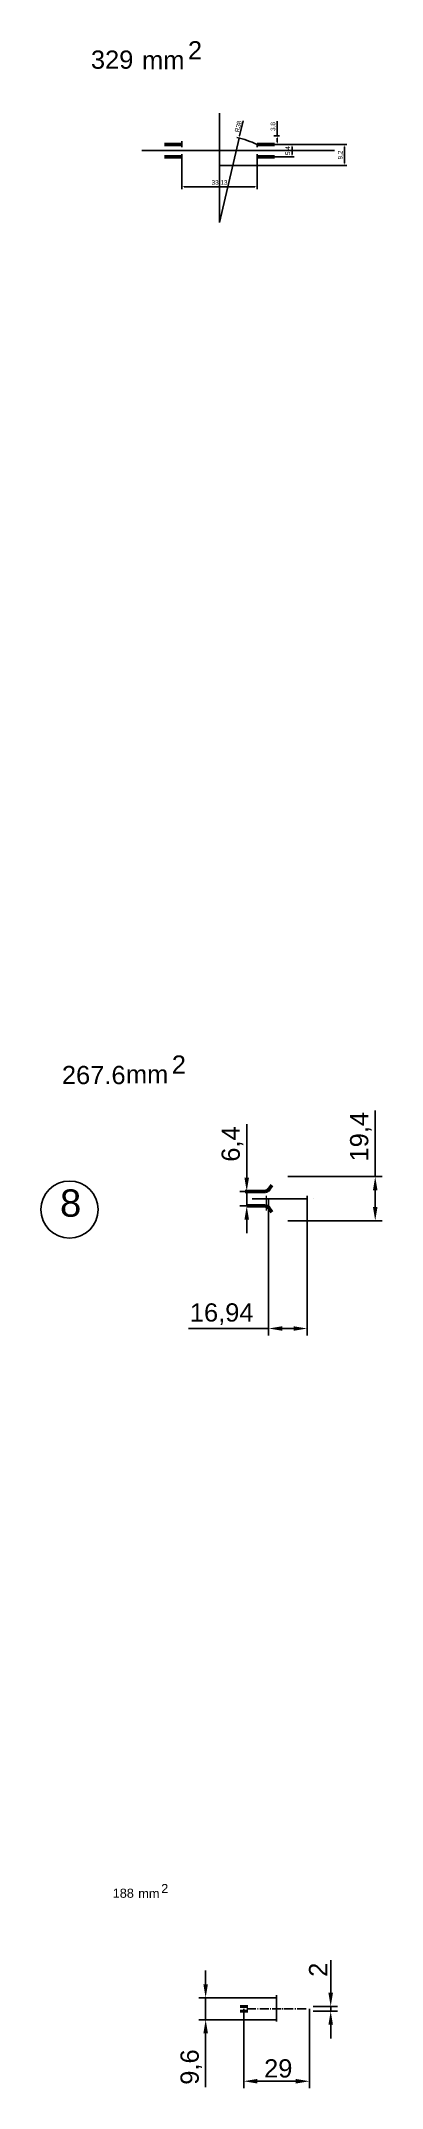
# Model space of a CAD drawing. Header units: millimetres. Extents: x 6647 to 33601, y -1887 to 8501.
# Drawn here: x 31577 to 31727, y 5072 to 5971 of the extents above; entities that cross this region are included whole.
import ezdxf

# ---------------------------------------------------------------- set-up
doc = ezdxf.new("R2010")
doc.units = ezdxf.units.MM
doc.linetypes.add('ACAD_ISO04W100', pattern=[30, 24, -3, 0, -3])
for name, color, linetype, lineweight in [('Main', 1, 'Continuous', 40), ('контурная', 7, 'Continuous', 50), ('осевые', 4, 'ACAD_ISO04W100', 25), ('размерные', 220, 'Continuous', 25), ('тонкая', 7, 'Continuous', 25), ('тонкий', 7, 'Continuous', 20)]:
    doc.layers.add(name, color=color, linetype=linetype, lineweight=lineweight)
doc.layers.add('осевая', color=4, linetype='Continuous')
doc.styles.add('s1v4', font='ARIAL.TTF', dxfattribs={"height": 4})
doc.styles.get("Standard").update_dxf_attribs({"font": 'ARIAL.TTF'})
doc.dimstyles.new('s1v2', dxfattribs={"dimtxt": 2, "dimasz": 1, "dimexe": 1, "dimexo": 0, "dimgap": 0.5, "dimtad": 1, "dimtxsty": 'Standard', "dimcen": 1, "dimadec": 0, "dimazin": 0, "dimtfac": 1, "dimtix": 1, "dimtmove": 0, "dimatfit": 3, "dimfxl": 1, "dimarcsym": 0})
doc.dimstyles.new('s2v4', dxfattribs={"dimtxt": 8, "dimasz": 6, "dimexe": 3, "dimexo": 0, "dimgap": 1.5, "dimtad": 1, "dimtxsty": 'Standard', "dimcen": 2.5, "dimadec": 0, "dimazin": 0, "dimtfac": 1, "dimtmove": 0, "dimatfit": 3, "dimfxl": 1, "dimarcsym": 0})
doc.dimstyles.new('s2v4$0', dxfattribs={"dimtxt": 8, "dimasz": 6, "dimexe": 3, "dimexo": 0, "dimgap": 1.5, "dimtad": 1, "dimtxsty": 'Standard', "dimcen": 2.5, "dimadec": 0, "dimazin": 0, "dimtfac": 1, "dimtmove": 0, "dimatfit": 3, "dimfxl": 1, "dimarcsym": 0})

msp = doc.modelspace()

# ---------------------------------------------------------------- texts
at = {"layer": 'тонкая', "style": 's1v4'}
for s, height, p in [('2', 8, (31641.9029, 5962.8107)), ('329', 8, (31599.3081, 5958.7228)), ('mm', 8, (31621.763, 5958.5216)), ('267.6', 8, (31586.5818, 5512.9625)), ('mm', 8, (31614.6721, 5513.2544)), ('2', 8, (31634.8121, 5517.5435)), ('188', 4, (31608.872, 5155.7777)), ('mm', 4, (31620.0994, 5155.6771)), ('2', 4, (31630.1694, 5157.8216))]:
    msp.add_text(s, height=height, dxfattribs=at).set_placement(p)
at = {"layer": 'тонкий', "style": 's1v4'}
msp.add_text('8', height=12, dxfattribs=at).set_placement((31585.7541, 5454.7476))

# ---------------------------------------------------------------- blocks, each defined once
blk = doc.blocks.new('*D203')
at = {"layer": 'Defpoints', "color": 0, "transparency": 16777216}
for p in [(31664.35, 5928.28), (31655.76, 5891.26)]:
    blk.add_point(p, dxfattribs=at)
at = {"layer": 'тонкая', "color": 0, "lineweight": -2, "transparency": 16777216}
for p, q in [((31666.12, 5935.86), (31664.58, 5929.25)), ((31655.76, 5891.26), (31664.35, 5928.28))]:
    blk.add_line(p, q, dxfattribs=at)
blk.add_arc((31655.76, 5891.26), 38, 64.15608, 78.43054, dxfattribs=at)
at = {"layer": 'тонкая', "color": 0, "transparency": 16777216}
blk.add_solid([(31664.42, 5929.29), (31664.74, 5929.21), (31664.35, 5928.28)], dxfattribs=at)
at = {"layer": 'тонкая', "color": 0, "transparency": 16777216, "insert": (31663.98, 5933.39), "char_height": 2, "attachment_point": 5, "rotation": 76.92276}
blk.add_mtext('R38', dxfattribs=at)
blk = doc.blocks.new('*D204')
at = {"layer": 'Defpoints', "color": 0, "transparency": 16777216}
for p in [(31678.08, 5925.46), (31687.59, 5925.46), (31677.9, 5920.07)]:
    blk.add_point(p, dxfattribs=at)
at = {"layer": 'тонкая', "color": 0, "lineweight": -2, "transparency": 16777216}
for p, q in [((31678.08, 5925.46), (31688.59, 5925.46)), ((31687.59, 5921.07), (31687.59, 5924.46)), ((31677.9, 5920.07), (31688.59, 5920.07))]:
    blk.add_line(p, q, dxfattribs=at)
at = {"layer": 'тонкая', "color": 0, "transparency": 16777216}
for points in [[(31687.42, 5924.46), (31687.75, 5924.46), (31687.59, 5925.46)], [(31687.42, 5921.07), (31687.75, 5921.07), (31687.59, 5920.07)]]:
    blk.add_solid(points, dxfattribs=at)
at = {"layer": 'тонкая', "color": 0, "transparency": 16777216, "insert": (31685.89, 5922.76), "char_height": 2, "attachment_point": 5, "rotation": 90}
blk.add_mtext('5,4', dxfattribs=at)
blk = doc.blocks.new('*D205')
at = {"layer": 'Defpoints', "color": 0, "transparency": 16777216}
for p in [(31672.32, 5925.46), (31710.65, 5925.46), (31655.76, 5916.26)]:
    blk.add_point(p, dxfattribs=at)
at = {"layer": 'тонкая', "color": 0, "lineweight": -2, "transparency": 16777216}
for p, q in [((31672.32, 5925.46), (31711.65, 5925.46)), ((31710.65, 5917.26), (31710.65, 5924.46)), ((31655.76, 5916.26), (31711.65, 5916.26))]:
    blk.add_line(p, q, dxfattribs=at)
at = {"layer": 'тонкая', "color": 0, "transparency": 16777216}
for points in [[(31710.49, 5924.46), (31710.82, 5924.46), (31710.65, 5925.46)], [(31710.49, 5917.26), (31710.82, 5917.26), (31710.65, 5916.26)]]:
    blk.add_solid(points, dxfattribs=at)
at = {"layer": 'тонкая', "color": 0, "transparency": 16777216, "insert": (31708.95, 5920.86), "char_height": 2, "attachment_point": 5, "rotation": 90}
blk.add_mtext('9,2', dxfattribs=at)
blk = doc.blocks.new('*D206')
at = {"layer": 'Defpoints', "color": 0, "transparency": 16777216}
for p in [(31679.55, 5929.26), (31679.88, 5925.46), (31681.11, 5929.26)]:
    blk.add_point(p, dxfattribs=at)
at = {"layer": 'тонкая', "color": 0, "lineweight": -2, "transparency": 16777216}
for p, q in [((31681.11, 5929.26), (31681.11, 5935.69)), ((31679.55, 5929.26), (31682.11, 5929.26)), ((31679.88, 5925.46), (31682.11, 5925.46)), ((31681.11, 5926.46), (31681.11, 5928.26))]:
    blk.add_line(p, q, dxfattribs=at)
at = {"layer": 'тонкая', "color": 0, "transparency": 16777216}
for points in [[(31680.94, 5928.26), (31681.28, 5928.26), (31681.11, 5929.26)], [(31680.94, 5926.46), (31681.28, 5926.46), (31681.11, 5925.46)]]:
    blk.add_solid(points, dxfattribs=at)
at = {"layer": 'тонкая', "color": 0, "transparency": 16777216, "insert": (31679.41, 5933.37), "char_height": 2, "attachment_point": 5, "rotation": 90}
blk.add_mtext('3,8', dxfattribs=at)
blk = doc.blocks.new('*D107')
at = {"layer": 'Defpoints', "color": 0, "transparency": 16777216}
for p in [(31639.19, 5918.82), (31672.32, 5920.36), (31639.19, 5906.93)]:
    blk.add_point(p, dxfattribs=at)
at = {"layer": 'тонкая', "color": 0, "lineweight": -2, "transparency": 16777216}
for p, q in [((31639.19, 5918.82), (31639.19, 5905.93)), ((31672.32, 5920.36), (31672.32, 5905.93)), ((31671.32, 5906.93), (31640.19, 5906.93))]:
    blk.add_line(p, q, dxfattribs=at)
at = {"layer": 'тонкая', "color": 0, "transparency": 16777216}
for points in [[(31640.19, 5907.09), (31640.19, 5906.76), (31639.19, 5906.93)], [(31671.32, 5907.09), (31671.32, 5906.76), (31672.32, 5906.93)]]:
    blk.add_solid(points, dxfattribs=at)
at = {"layer": 'тонкая', "color": 0, "transparency": 16777216, "insert": (31655.76, 5908.63), "char_height": 2, "attachment_point": 5}
blk.add_mtext('33,13', dxfattribs=at)
blk = doc.blocks.new('*D116')
at = {"layer": 'Defpoints', "color": 0, "transparency": 16777216}
for p in [(31666.38, 5107.04), (31695.27, 5107.04), (31695.27, 5075.23)]:
    blk.add_point(p, dxfattribs=at)
at = {"layer": 'тонкий', "color": 0, "lineweight": -2, "transparency": 16777216}
for p, q in [((31666.38, 5107.04), (31666.38, 5072.23)), ((31695.27, 5107.04), (31695.27, 5072.23)), ((31672.38, 5075.23), (31689.27, 5075.23))]:
    blk.add_line(p, q, dxfattribs=at)
at = {"layer": 'тонкий', "color": 0, "transparency": 16777216}
for points in [[(31672.38, 5076.23), (31672.38, 5074.23), (31666.38, 5075.23)], [(31689.27, 5076.23), (31689.27, 5074.23), (31695.27, 5075.23)]]:
    blk.add_solid(points, dxfattribs=at)
at = {"layer": 'тонкий', "color": 0, "transparency": 16777216, "insert": (31681.55, 5080.82), "char_height": 8, "attachment_point": 5}
blk.add_mtext('29', dxfattribs=at)
blk = doc.blocks.new('*D117')
at = {"layer": 'Defpoints', "color": 0, "transparency": 16777216}
for p in [(31696.82, 5108.04), (31696.82, 5106.04), (31704.57, 5108.04)]:
    blk.add_point(p, dxfattribs=at)
at = {"layer": 'размерные', "color": 0, "lineweight": -2, "transparency": 16777216}
for p, q in [((31704.57, 5114.04), (31704.57, 5128.34)), ((31696.82, 5108.04), (31707.57, 5108.04)), ((31696.82, 5106.04), (31707.57, 5106.04)), ((31704.57, 5106.04), (31704.57, 5108.04)), ((31704.57, 5100.04), (31704.57, 5094.04))]:
    blk.add_line(p, q, dxfattribs=at)
at = {"layer": 'размерные', "color": 0, "transparency": 16777216}
for points in [[(31703.57, 5114.04), (31705.57, 5114.04), (31704.57, 5108.04)], [(31703.57, 5100.04), (31705.57, 5100.04), (31704.57, 5106.04)]]:
    blk.add_solid(points, dxfattribs=at)
at = {"layer": 'размерные', "color": 0, "transparency": 16777216, "insert": (31699.05, 5124.19), "char_height": 8, "attachment_point": 5, "rotation": 90}
blk.add_mtext('2', dxfattribs=at)
blk = doc.blocks.new('*D217')
at = {"layer": 'Defpoints', "color": 0, "transparency": 16777216}
for p in [(31649.69, 5111.84), (31680.81, 5111.84), (31680.82, 5102.24)]:
    blk.add_point(p, dxfattribs=at)
at = {"layer": 'размерные', "color": 0, "lineweight": -2, "transparency": 16777216}
for p, q in [((31649.69, 5117.84), (31649.69, 5123.84)), ((31680.81, 5111.84), (31646.69, 5111.84)), ((31649.69, 5111.84), (31649.69, 5102.24)), ((31680.82, 5102.24), (31646.69, 5102.24)), ((31649.69, 5096.24), (31649.69, 5072.68))]:
    blk.add_line(p, q, dxfattribs=at)
at = {"layer": 'размерные', "color": 0, "transparency": 16777216}
for points in [[(31648.69, 5117.84), (31650.69, 5117.84), (31649.69, 5111.84)], [(31648.69, 5096.24), (31650.69, 5096.24), (31649.69, 5102.24)]]:
    blk.add_solid(points, dxfattribs=at)
at = {"layer": 'размерные', "color": 0, "transparency": 16777216, "insert": (31643.39, 5081.46), "char_height": 8, "attachment_point": 5, "rotation": 90}
blk.add_mtext('9,6', dxfattribs=at)
blk = doc.blocks.new('*D118')
at = {"layer": 'Defpoints', "color": 0, "transparency": 16777216}
for p in [(31685.77, 5472.38), (31724.12, 5472.38), (31685.77, 5452.98)]:
    blk.add_point(p, dxfattribs=at)
at = {"layer": 'тонкий', "color": 0, "lineweight": -2, "transparency": 16777216}
for p, q in [((31724.12, 5472.38), (31724.12, 5501.37)), ((31685.77, 5472.38), (31727.12, 5472.38)), ((31724.12, 5458.98), (31724.12, 5466.38)), ((31685.77, 5452.98), (31727.12, 5452.98))]:
    blk.add_line(p, q, dxfattribs=at)
at = {"layer": 'тонкий', "color": 0, "transparency": 16777216}
for points in [[(31723.12, 5466.38), (31725.12, 5466.38), (31724.12, 5472.38)], [(31723.12, 5458.98), (31725.12, 5458.98), (31724.12, 5452.98)]]:
    blk.add_solid(points, dxfattribs=at)
at = {"layer": 'тонкий', "color": 0, "transparency": 16777216, "insert": (31717.81, 5489.88), "char_height": 8, "attachment_point": 5, "rotation": 90}
blk.add_mtext('19,4', dxfattribs=at)
blk = doc.blocks.new('*D218')
at = {"layer": 'Defpoints', "color": 0, "transparency": 16777216}
for p in [(31677.33, 5462.51), (31694.27, 5463.88), (31677.33, 5405.68)]:
    blk.add_point(p, dxfattribs=at)
at = {"layer": 'тонкий', "color": 0, "lineweight": -2, "transparency": 16777216}
for p, q in [((31677.33, 5462.51), (31677.33, 5402.68)), ((31694.27, 5463.88), (31694.27, 5402.68)), ((31677.33, 5405.68), (31642.12, 5405.68)), ((31688.27, 5405.68), (31683.33, 5405.68))]:
    blk.add_line(p, q, dxfattribs=at)
at = {"layer": 'тонкий', "color": 0, "transparency": 16777216}
for points in [[(31683.33, 5406.68), (31683.33, 5404.68), (31677.33, 5405.68)], [(31688.27, 5406.68), (31688.27, 5404.68), (31694.27, 5405.68)]]:
    blk.add_solid(points, dxfattribs=at)
at = {"layer": 'тонкий', "color": 0, "transparency": 16777216, "insert": (31656.72, 5411.99), "char_height": 8, "attachment_point": 5}
blk.add_mtext('16,94', dxfattribs=at)
blk = doc.blocks.new('*D219')
at = {"layer": 'Defpoints', "color": 0, "transparency": 16777216}
for p in [(31667.72, 5465.88), (31667.72, 5465.88), (31667.72, 5459.48)]:
    blk.add_point(p, dxfattribs=at)
at = {"layer": 'тонкий', "color": 0, "lineweight": -2, "transparency": 16777216}
for p, q in [((31667.72, 5471.88), (31667.72, 5495.46)), ((31667.72, 5465.88), (31664.72, 5465.88)), ((31667.72, 5459.48), (31667.72, 5465.88)), ((31667.72, 5459.48), (31664.72, 5459.48)), ((31667.72, 5453.48), (31667.72, 5447.48))]:
    blk.add_line(p, q, dxfattribs=at)
at = {"layer": 'тонкий', "color": 0, "transparency": 16777216}
for points in [[(31666.72, 5471.88), (31668.72, 5471.88), (31667.72, 5465.88)], [(31666.72, 5453.48), (31668.72, 5453.48), (31667.72, 5459.48)]]:
    blk.add_solid(points, dxfattribs=at)
at = {"layer": 'тонкий', "color": 0, "transparency": 16777216, "insert": (31661.41, 5486.67), "char_height": 8, "attachment_point": 5, "rotation": 90}
blk.add_mtext('6,4', dxfattribs=at)

# ---------------------------------------------------------------- dimensions: what is measured, and where the dimension line sits
at = {"layer": 'размерные'}
dim = msp.add_linear_dim(base=(31649.6943, 5111.8398), p1=(31680.8236, 5102.2388), p2=(31680.8136, 5111.8398), angle=90, dimstyle='s2v4$0', dxfattribs=at)
dim.commit()
dim.dimension.update_dxf_attribs({"geometry": '*D217', "text_midpoint": (31649.6943, 5081.4591), "dimtype": 160})
dim = msp.add_linear_dim(base=(31704.5711, 5108.0388), p1=(31696.8183, 5106.0398), p2=(31696.8183, 5108.0388), angle=90, dimstyle='s2v4$0', dxfattribs=at)
dim.commit()
dim.dimension.update_dxf_attribs({"geometry": '*D117', "text_midpoint": (31699.0547, 5124.1882)})
at = {"layer": 'тонкая'}
dim = msp.add_radius_dim(center=(31655.7561, 5891.2631), mpoint=(31664.3542, 5928.2776), dimstyle='s1v2', dxfattribs=at)
dim.commit()
dim.dimension.update_dxf_attribs({"geometry": '*D203', "text_midpoint": (31663.9786, 5933.3866)})
dim = msp.add_linear_dim(base=(31681.1099, 5929.2631), p1=(31679.8842, 5925.4611), p2=(31679.5472, 5929.2631), angle=90, dimstyle='s1v2', dxfattribs=at)
dim.commit()
dim.dimension.update_dxf_attribs({"geometry": '*D206', "text_midpoint": (31681.1099, 5933.3674), "dimtype": 160})
for base, p1, p2, picture, middle in [((31710.6533, 5925.4606), (31655.7588, 5916.2631), (31672.325, 5925.4606), '*D205', (31708.9514, 5920.8619)), ((31687.5874, 5925.4611), (31677.9008, 5920.0651), (31678.0795, 5925.4611), '*D204', (31685.8896, 5922.7631))]:
    dim = msp.add_linear_dim(base=base, p1=p1, p2=p2, angle=90, dimstyle='s1v2', dxfattribs=at)
    dim.commit()
    dim.dimension.update_dxf_attribs({"geometry": picture, "text_midpoint": middle})
dim = msp.add_linear_dim(base=(31639.1911, 5906.9282), p1=(31672.3211, 5920.3637), p2=(31639.1911, 5918.823), dimstyle='s1v2', dxfattribs=at)
dim.commit()
dim.dimension.update_dxf_attribs({"geometry": '*D107', "text_midpoint": (31655.7561, 5908.6301)})
at = {"layer": 'тонкий'}
dim = msp.add_linear_dim(base=(31724.1177, 5472.3798), p1=(31685.7659, 5452.9798), p2=(31685.7659, 5472.3798), angle=90, dimstyle='s2v4', dxfattribs=at)
dim.commit()
dim.dimension.update_dxf_attribs({"geometry": '*D118', "text_midpoint": (31724.1177, 5489.877), "dimtype": 160})
dim = msp.add_linear_dim(base=(31667.7192, 5465.8798), p1=(31667.7192, 5459.4798), p2=(31667.7192, 5465.8798), angle=90, dimstyle='s2v4$0', dxfattribs=at)
dim.commit()
dim.dimension.update_dxf_attribs({"geometry": '*D219', "text_midpoint": (31661.4116, 5486.6676)})
dim = msp.add_linear_dim(base=(31677.3291, 5405.6817), p1=(31694.2659, 5463.8798), p2=(31677.3291, 5462.5139), dimstyle='s2v4$0', dxfattribs=at)
dim.commit()
dim.dimension.update_dxf_attribs({"geometry": '*D218', "text_midpoint": (31656.724, 5411.9893)})
dim = msp.add_linear_dim(base=(31695.2706, 5075.2338), p1=(31666.3765, 5107.0393), p2=(31695.2706, 5107.0393), dimstyle='s2v4', override={"dimdec": 0}, dxfattribs=at)
dim.commit()
dim.dimension.update_dxf_attribs({"geometry": '*D116', "text_midpoint": (31681.5459, 5075.2338), "dimtype": 160})

# ---------------------------------------------------------------- linework, layer by layer
at = {"color": 3, "linetype": 'ByBlock'}
for p, q in [((31671.7428, 5107.0393), (31667.7897, 5107.0393)), ((31672.427, 5107.0393), (31672.7998, 5107.0393)), ((31677.4529, 5107.0393), (31673.4997, 5107.0393)), ((31678.3313, 5107.0393), (31677.9586, 5107.0393)), ((31678.837, 5107.0393), (31682.7902, 5107.0393)), ((31680.8136, 5113.0777), (31680.8136, 5109.1246)), ((31680.8136, 5112.8777), (31680.8136, 5108.9246)), ((31680.8136, 5105.0627), (31680.8136, 5109.0159)), ((31680.8136, 5108.7816), (31680.8136, 5108.4088)), ((31680.8136, 5108.5816), (31680.8136, 5108.2088)), ((31680.826, 5112.6272), (31680.826, 5108.6741)), ((31680.826, 5101.4514), (31680.826, 5105.4045)), ((31683.2958, 5107.0393), (31683.6686, 5107.0393)), ((31688.1274, 5107.0393), (31684.1743, 5107.0393)), ((31689.2001, 5107.0393), (31688.8274, 5107.0393)), ((31689.8843, 5107.0393), (31693.8375, 5107.0393))]:
    msp.add_line(p, q, dxfattribs=at)
at = {"layer": 'Main'}
for p, q in [((31668.1327, 5108.0388), (31664.8337, 5108.0388)), ((31668.1327, 5106.0398), (31664.8337, 5106.0398))]:
    msp.add_line(p, q, dxfattribs=at)
at = {"layer": 'контурная'}
for p, q in [((31639.1911, 5925.4611), (31631.6281, 5925.4611)), ((31672.3211, 5925.4611), (31679.8842, 5925.4611)), ((31639.1911, 5920.0651), (31631.6281, 5920.0651)), ((31672.3211, 5920.0651), (31679.8842, 5920.0651)), ((31667.0753, 5465.8798), (31675.7498, 5465.8798)), ((31677.3881, 5466.7326), (31678.7307, 5468.6501)), ((31667.7192, 5459.4798), (31675.7498, 5459.4798)), ((31678.7307, 5456.7094), (31677.3881, 5458.6269))]:
    msp.add_line(p, q, dxfattribs=at)
for centre, radius, start, end in [((31655.7561, 5891.2631), 38, 115.8439164, 115.8488161), ((31655.7561, 5891.2631), 38, 64.1432531, 64.1560836), ((31655.7561, 5954.2631), 38, 244.1511839, 244.1560836), ((31655.7561, 5954.2631), 38, 295.8439164, 295.8567469), ((31675.7498, 5467.8798), 2, 270, 325), ((31675.7498, 5457.4798), 2, 35, 90)]:
    msp.add_arc(centre, radius, start, end, dxfattribs=at)
at = {"layer": 'осевая'}
for p, q in [((31655.7561, 5891.4131), (31655.7561, 5939.2779)), ((31621.7198, 5922.7631), (31706.234, 5922.7631))]:
    msp.add_line(p, q, dxfattribs=at)
at = {"layer": 'осевые'}
msp.add_line((31670.1075, 5462.6798), (31699.1749, 5462.6798), dxfattribs=at)
at = {"layer": 'тонкая'}
for p, q in [((31639.1911, 5924.296), (31639.1911, 5927.0032)), ((31672.3211, 5924.296), (31672.3211, 5925.4625)), ((31639.1911, 5921.2302), (31639.1911, 5918.523)), ((31672.3211, 5921.2302), (31672.3211, 5920.0637))]:
    msp.add_line(p, q, dxfattribs=at)
msp.add_circle((31589.9171, 5457.898), 12.5323, dxfattribs=at)
at = {"layer": 'тонкий'}
for p, q in [((31676.2659, 5463.8798), (31676.2659, 5457.4744)), ((31676.7909, 5459.4798), (31676.7909, 5460.006))]:
    msp.add_line(p, q, dxfattribs=at)

msp.set_redraw_order([(e.dxf.handle, doc.entitydb.next_handle()) for e in msp.query("TEXT MTEXT ATTDEF DIMENSION ARC_DIMENSION")])  # texts and dimensions are drawn at this point

doc.saveas('drawing.dxf')
